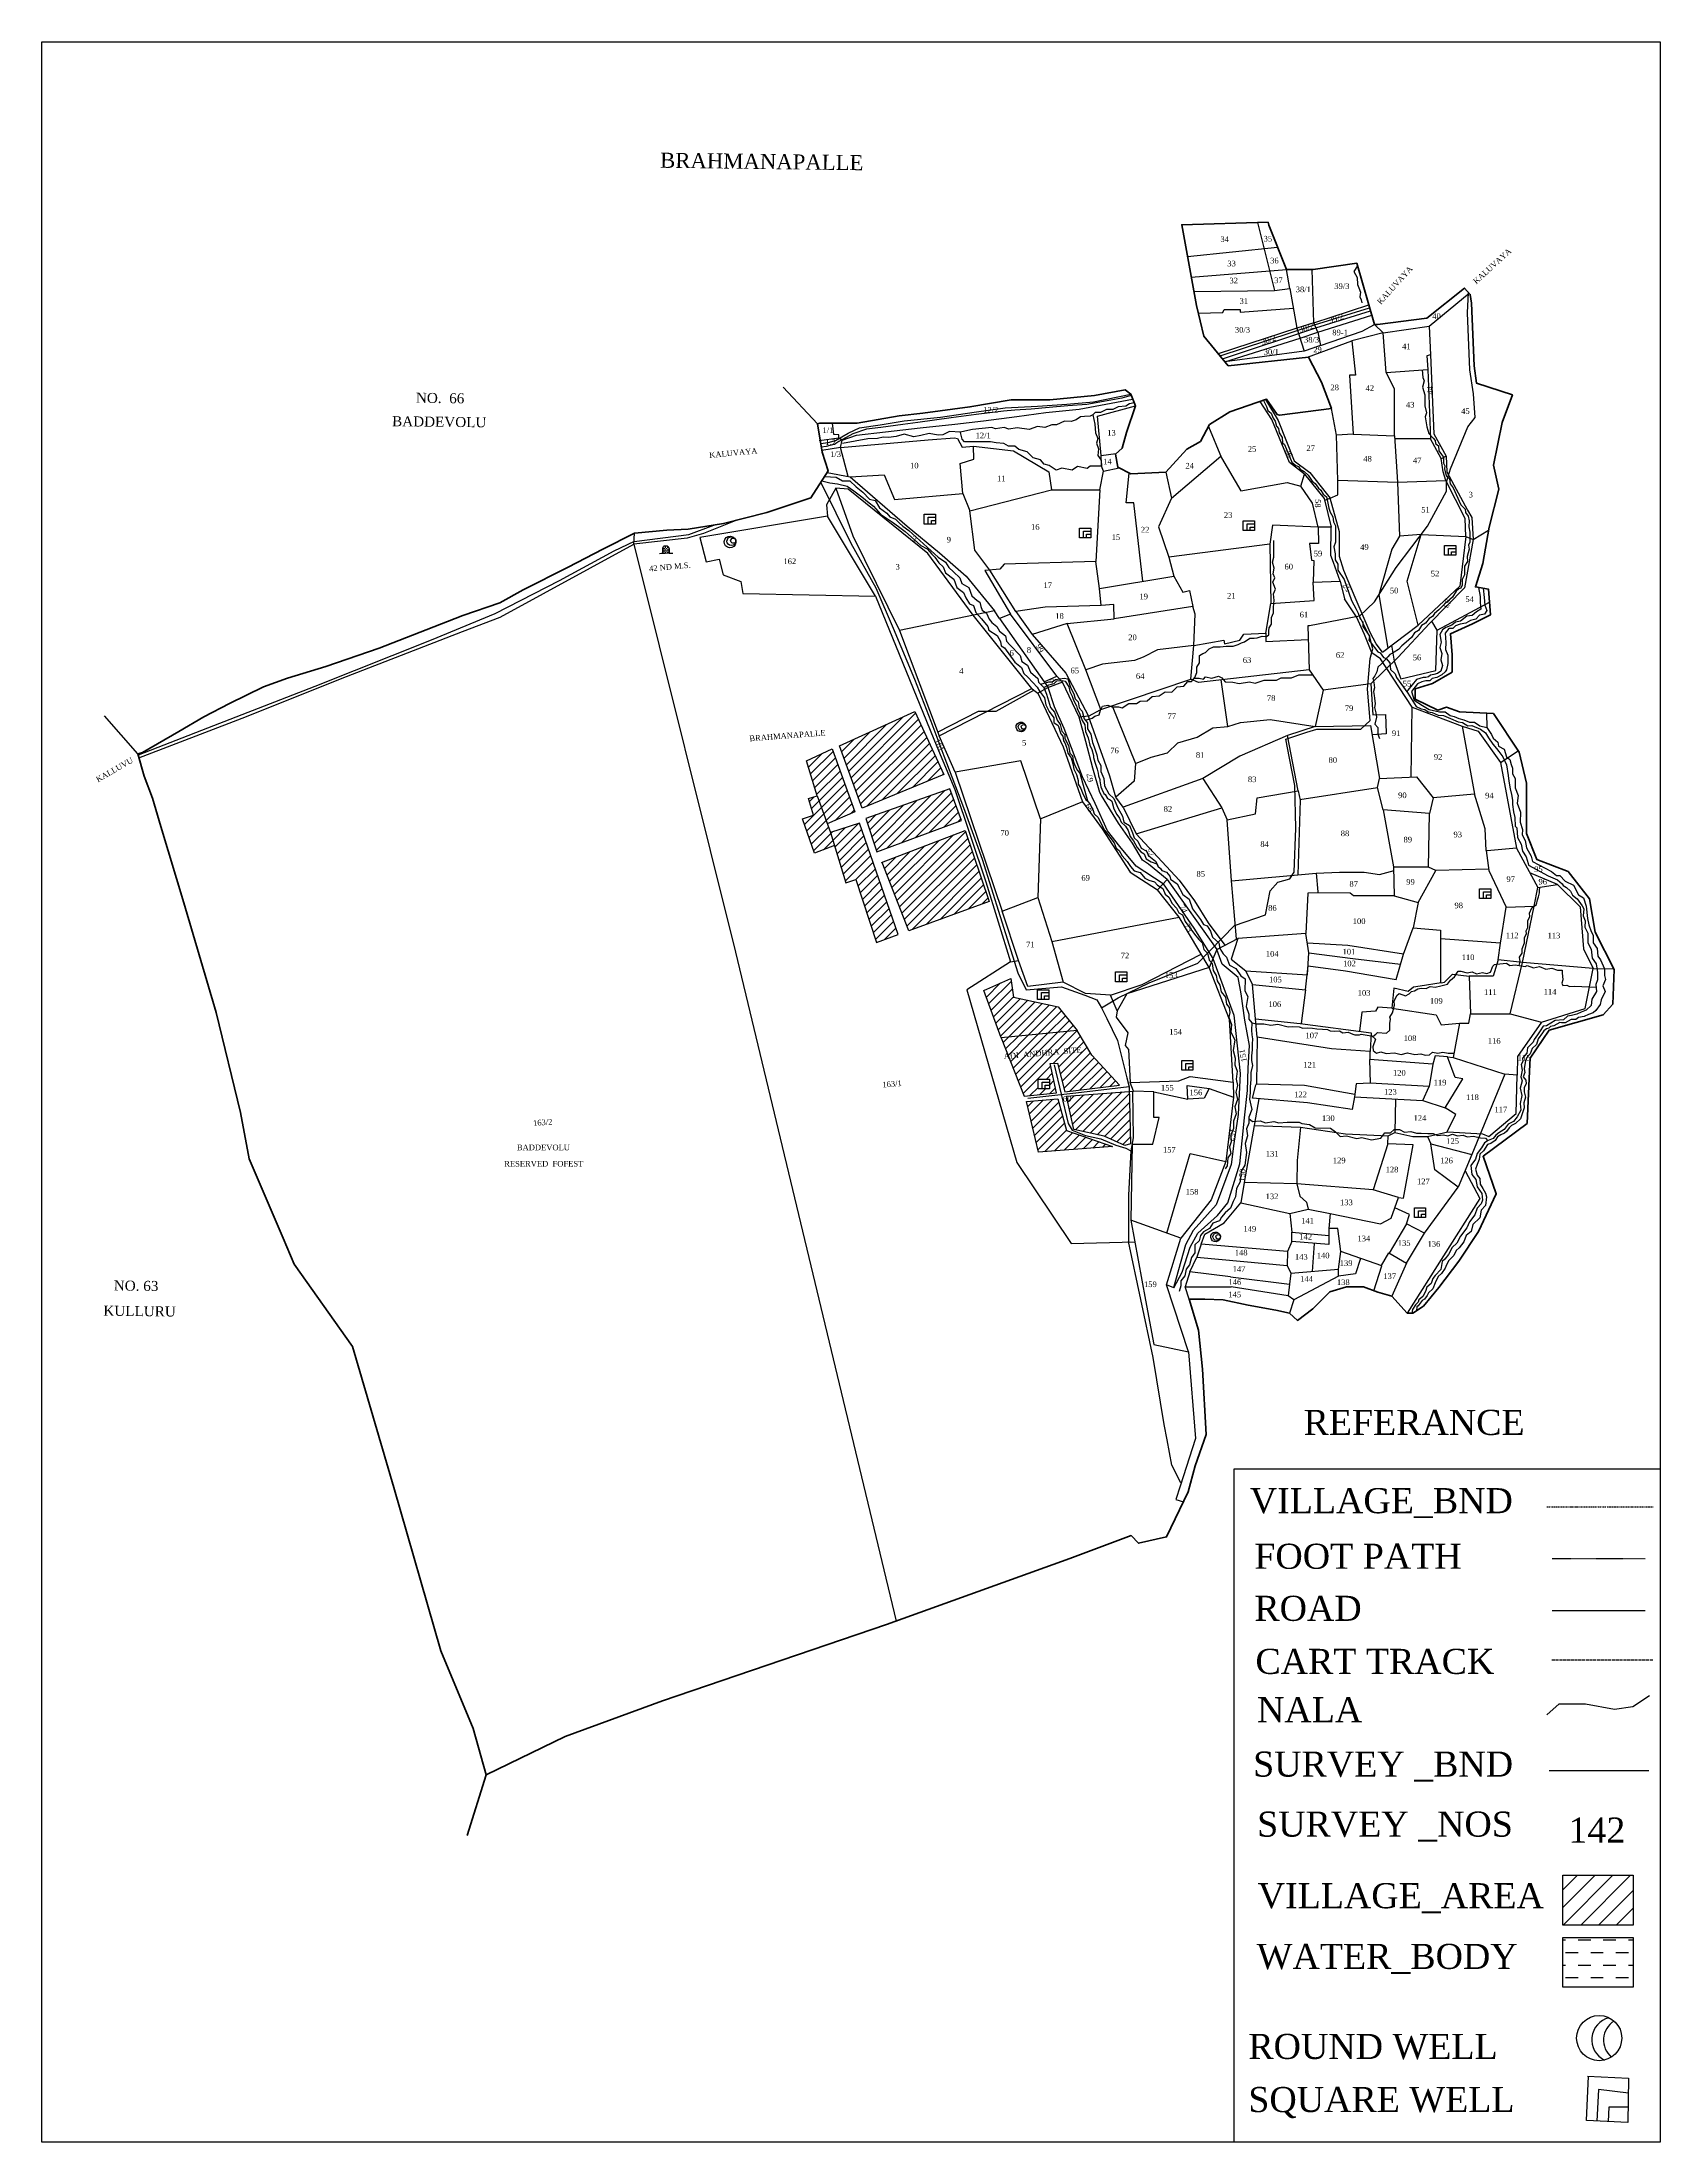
# Model space of a CAD drawing. Header units: millimetres. Extents: x 138 to 783, y -86 to 750.
import ezdxf

# ---------------------------------------------------------------- set-up
doc = ezdxf.new("R2010")
doc.units = ezdxf.units.MM
doc.header["$MEASUREMENT"] = 0
for name, pattern in [('ACAD_ISO02W100', [15, 12, -3]), ('ACAD_ISO07W100', [3, 0, -3]), ('BORDER', [1.75, 0.5, -0.25, 0.5, -0.25, 0, -0.25])]:
    doc.linetypes.add(name, pattern=pattern)
for name, color, linetype in [('CARTTRACK', 30, 'ACAD_ISO02W100'), ('NALA', 4, 'Continuous'), ('ROUND WELL', 5, 'Continuous'), ('SQUAREWELL', 5, 'Continuous'), ('SURVEY_BND', 7, 'Continuous'), ('SURVEY_NO', 7, 'Continuous'), ('TEXT', 7, 'Continuous'), ('VILLAGE_AREA', 1, 'Continuous'), ('WATER_BODY', 4, 'Continuous')]:
    doc.layers.add(name, color=color, linetype=linetype)
for name, color, linetype, lineweight in [('FOOTPATH', 150, 'ACAD_ISO07W100', 30), ('ROAD', 1, 'Continuous', 25), ('VILL_BOUNDARY', 6, 'BORDER', 30)]:
    doc.layers.add(name, color=color, linetype=linetype, lineweight=lineweight)
doc.styles.get("Standard").update_dxf_attribs({"font": 'TIMES.TTF', "height": 2})

msp = doc.modelspace()

# ---------------------------------------------------------------- hatches: boundary and pattern name
at = {"layer": 'VILLAGE_AREA', "linetype": 'ByBlock'}
h = msp.add_hatch(dxfattribs=at)
h.set_pattern_fill('ANSI31', color=256, scale=20, angle=180, style=0)
h.paths.add_polyline_path([(486.24, 483.68), (456.2, 469.91), (465.25, 445.12), (497.73, 458.61)])
h.paths.add_polyline_path([(453.25, 468.78), (443.03, 464.03), (447.33, 450.01), (451.29, 438.93), (462.24, 443.63)])
h.paths.add_polyline_path([(447.33, 450.01), (443.82, 448.96), (445.8, 442.33), (441.47, 440.88), (446.16, 427.21), (454.16, 430.2), (452.54, 435.44)])
h.paths.add_polyline_path([(464.18, 439.18), (452.54, 435.44), (458.76, 415.39), (462.65, 416.76), (470.91, 391.61), (479.52, 394.8)])
h.paths.add_polyline_path([(506.23, 436.27), (473.22, 423.53), (483.76, 396.23), (515.84, 407.98)])
h = msp.add_hatch(dxfattribs=at)
h.set_pattern_fill('ANSI31', color=256, scale=20, angle=180, style=0)
h.paths.add_polyline_path([(500.21, 452.89), (466.62, 441.07), (471.12, 427.75), (504.89, 440.28)])
h = msp.add_hatch(dxfattribs=at)
h.set_pattern_fill('ANSI31', color=256, scale=20, angle=180, style=0)
h.paths.add_polyline_path([(543.35, 366), (525.55, 369.81), (524.55, 377.28), (513.68, 372.5), (520.65, 353.62), (550.97, 356.57)])
h = msp.add_hatch(dxfattribs=at)
h.set_pattern_fill('ANSI31', color=256, scale=20, angle=180, style=0)
h.paths.add_polyline_path([(556.77, 346.64), (550.97, 356.57), (520.65, 353.62), (529.75, 330.35), (542.69, 331.7), (540.18, 343.36), (543.07, 343.51), (546.08, 332.14), (567.88, 334.77)])
h.paths.add_polyline_path([(539.86, 337.17), (539.86, 333.28), (538.19, 333.28), (536.96, 333.28), (535.37, 333.28), (535.37, 337.17)], flags=16)
h.paths.add_polyline_path([(521.22, 344.45), (552.71, 347.14), (552.42, 350.57), (520.93, 347.89)], flags=25)
h = msp.add_hatch(dxfattribs=at)
h.set_pattern_fill('ANSI31', color=256, scale=20, angle=180, style=0)
h.paths.add_polyline_path([(571.67, 332.22), (546.69, 330.42), (549.65, 317.12), (561.72, 314.37), (569.9, 310.72), (572.15, 311.32)])
h.paths.add_polyline_path([(546.71, 316.61), (543.3, 329.34), (530.71, 328.2), (535.5, 308.06), (565, 310.27)])
h.paths.add_polyline_path([(544.66, 327.58), (549.13, 327.58), (549.13, 331.01), (544.66, 331.01)], flags=9)
at = {"layer": 'VILLAGE_AREA'}
h = msp.add_hatch(dxfattribs=at)
h.set_pattern_fill('ANSI31', color=256, scale=40, angle=180, style=0)
h.set_pattern_definition([(225, (-1974.296, -1912.846), (3.535534, -3.535534), [])])
h.paths.add_polyline_path([(744.57, 19.91), (744.57, 0.02), (772.63, 0.02), (772.63, 19.91)])
at = {"layer": 'WATER_BODY', "linetype": 'ByBlock'}
h = msp.add_hatch(dxfattribs=at)
h.set_pattern_fill('DASH', color=256, scale=4, angle=180, style=0)
h.paths.add_polyline_path([(388.24, 548.56), (387.84, 549.41), (387.53, 549.67), (387.13, 549.71), (386.24, 549.66), (386, 549.35), (385.79, 548.71), (385.8, 547.31), (385.45, 546.79), (386.42, 546.82), (386.69, 546.82), (387.33, 546.84), (387.6, 546.84), (388.32, 546.7)])
at = {"layer": 'WATER_BODY'}
h = msp.add_hatch(dxfattribs=at)
h.set_pattern_fill('DASH', color=256, scale=40, angle=180, style=0)
h.set_pattern_definition([(180, (-1974.296, -1896.0674), (-5, -5), [5, -5])])
h.paths.add_polyline_path([(744.57, -4.91), (744.57, -24.8), (772.63, -24.8), (772.63, -4.91)])

# ---------------------------------------------------------------- linework, layer by layer
at = {"linetype": 'ByBlock', "lineweight": 30}
msp.add_lwpolyline([(138.2, 750.48), (783.34, 750.48), (783.34, -86.45), (138.2, -86.45)], close=True, dxfattribs=at)
msp.add_lwpolyline([(613.57, 181.8), (783.34, 181.8), (783.34, -86.45), (613.57, -86.45)], close=True)
at = {"layer": 'CARTTRACK', "linetype": 'ByBlock'}
for points in [[(448.69, 574.89), (460.65, 550.75), (470.62, 532.92), (477.57, 516.91), (486.12, 496.51), (492.57, 479.8), (497.75, 466.02), (505.68, 445.44), (513.03, 424.75), (520.27, 402.01), (527.28, 379.56), (530.65, 372.79), (544.71, 373.99), (554.05, 370.63), (558.72, 368.75), (560.64, 365.6), (562.71, 361.36), (567.05, 352.5), (570.75, 337.66), (571.62, 334.02), (550.38, 331.49), (531.32, 329.4)], [(495.32, 475.41), (511.58, 483.74), (518.7, 483.74), (533.7, 492.15), (533.7, 492.15)], [(541.75, 342.88), (547.29, 319.52), (548.98, 316.77), (554.23, 314.73), (560.41, 313.29), (566.3, 310.86), (570.38, 309.58), (572.33, 308.63), (571.41, 290.93), (571.41, 272.48)], [(573, 332.34), (573.31, 313.69), (572.33, 308.63)]]:
    msp.add_lwpolyline(points, dxfattribs=at)
at = {"layer": 'CARTTRACK', "ltscale": 0.1}
msp.add_lwpolyline([(740.21, 105.68), (780.6, 105.68)], dxfattribs=at)
at = {"layer": 'FOOTPATH', "linetype": 'ByBlock'}
for points in [[(560.64, 365.6), (567.3, 369.53), (579.7, 375.46), (599.07, 383.39), (613.71, 398.39), (626, 402.61), (627.89, 412.2), (630.94, 415.63), (635.77, 416.99), (637.5, 419.66), (638.13, 437.2), (637.73, 454.21), (635.61, 465.03), (634.16, 472.65), (642.56, 475.38), (646.45, 476.64), (664.05, 476.64), (667.83, 480.1), (666.7, 492.53), (667.83, 504.72), (668.79, 508.64), (667.45, 513.62), (663.47, 521.59), (669.49, 527.37), (678.09, 541.02), (690.67, 557.57), (698.16, 571.48), (698.16, 575.08), (699.82, 580.43), (706.7, 597.09), (709.69, 600.84), (709.03, 610.22), (707.5, 619.81), (706.51, 642.59), (706.92, 650.69)], [(592.32, 176.27), (588.73, 183.33), (586.85, 193.35), (585.57, 199.5), (581.31, 226.24), (571.35, 272.46)]]:
    msp.add_lwpolyline(points, dxfattribs=at)
at = {"layer": 'FOOTPATH', "ltscale": 0.01}
msp.add_lwpolyline([(740.31, 146.13), (777.43, 146.13)], dxfattribs=at)
at = {"layer": 'NALA', "linetype": 'ByBlock'}
msp.add_lwpolyline([(662.71, 661.22), (661.32, 658.95), (662.55, 656.68), (662.75, 653.78), (663.21, 652.48), (663.92, 650.72), (663.69, 648.86), (664.2, 647.69), (664.51, 646.49)], dxfattribs=at)
at = {"layer": 'NALA'}
for points in [[(688.45, 619.87), (688.72, 616.76), (689.24, 615.39), (688.63, 612.95), (689.55, 609.86), (689.55, 605.42), (690.18, 602.68), (689.69, 601.11), (690.41, 597.1), (691.19, 594.4), (692.88, 592.62), (693.66, 591.66), (693.88, 590.47), (695.07, 589.49), (695.21, 587.52), (696.26, 586.12), (696.97, 584.97), (696.97, 582.59), (697.57, 581.61), (697.34, 580.37), (697.69, 579.23), (698.26, 577.41), (699.42, 576.42), (699.64, 574.43), (700.91, 572.83), (703.88, 565.99), (705.69, 564.33), (705.84, 563.03), (706.79, 561.44), (707.21, 559.7), (707.16, 557.27), (707.45, 555.09), (707.45, 552.85), (707.55, 551.17), (706.98, 549.89), (707.21, 548.35), (706.88, 546.83), (706.47, 545.41), (706.59, 543.43), (705.4, 541.63), (705.4, 539.93), (705.4, 538.13), (704.5, 536.25), (704.5, 533.99), (703.95, 532.86), (703.09, 532.59), (702.12, 531.58), (700.66, 529.25), (697.55, 526.51), (695.16, 524.16), (693.39, 522.68), (692.6, 521.51), (691.32, 520.72), (689.86, 518.81), (688.24, 517.92), (687.09, 515.98), (685.38, 514.96), (684.26, 513.2), (682.12, 511.26), (680.44, 509.88), (679.13, 508.41), (677.37, 507.35), (675.57, 506.41), (674.77, 505.4), (672.47, 502.82), (670.76, 501.39), (670.46, 499.49), (669.67, 497.82), (668.81, 496.79), (669.23, 495.15), (669.55, 493.05), (669.1, 491.63), (669.3, 490.08), (669.55, 488.94), (669.8, 486.69), (669.5, 485.19), (670.04, 483.06), (670.26, 481.34), (669.68, 478.67), (670.79, 477.29), (670.79, 474.61), (671.46, 472.89)], [(573.67, 606.62), (571.75, 606.23), (570.32, 605.29), (567.31, 605.05), (565.23, 603.98), (562.61, 604), (560.24, 602.87), (558.16, 602.87), (557.17, 601.94), (558.05, 598.18), (558.29, 594.76), (559.21, 592.5), (558.68, 590.62), (559.44, 588.33), (559.12, 585.71), (560.47, 583.88), (560.66, 581.37), (557.89, 581.37), (556.09, 581.37), (554.93, 580.53), (551.12, 581.27), (549.01, 579.87), (544.79, 580.61), (542.61, 579.87), (539.82, 581.74), (537.78, 582.28), (536.35, 583.96), (533.42, 584.76), (530.96, 587.19), (527.66, 588.14), (526.15, 589.44), (523.53, 589.44), (521.71, 590.44), (518.7, 590.76), (516.45, 591.16), (510.38, 591.16), (506.08, 591.16), (505.11, 592.19), (504.38, 594.89)], [(625.2, 607.66), (626.38, 605.22), (627.03, 603.56), (628.29, 602.57), (629.11, 600.51), (629.93, 599.42), (630.43, 597.4), (631.25, 596.44), (631.5, 594.65), (632.69, 592.91), (632.86, 590.78), (633.61, 590.13), (636.56, 582.99), (638.1, 581.67), (639.14, 581.34), (639.86, 580.2), (641.42, 579.24), (643.04, 577.84), (643.86, 576.6), (644.64, 575.47), (645.86, 574.46), (647.23, 572.63), (648.14, 571.88), (649.03, 570.31), (650.3, 569.22), (650.83, 566.75), (651.33, 564.7), (651.81, 563.11), (652.87, 561.29), (653.15, 559.2), (653.93, 557.59), (653.93, 553.57), (653.93, 551.08), (653.23, 549.28), (653.85, 546.48), (653.85, 544.15), (654.93, 542.42), (654.93, 540.05), (657.38, 536.24), (660.39, 527.9), (662.15, 524.5), (663.01, 522.91), (663.8, 520.65), (664.88, 519.37), (664.88, 517.49), (666.64, 514.9), (667.45, 513.62), (667.27, 512.11), (668.71, 510.25), (669.52, 509.18), (670.86, 507.48), (671.78, 506.99), (673.02, 505.22), (674.15, 504.73), (675.57, 503.1), (675.84, 500.4), (677.76, 498.65), (678.32, 497.19), (682.76, 490.95), (686.06, 485.59), (688.07, 484.69), (689.61, 484.51), (690.88, 483.46), (692.43, 483.21), (694.91, 482.19), (696.95, 482.08), (699.8, 480.92), (702.92, 479.56), (704.63, 479.26), (706.7, 477.93), (708.28, 478.04), (711.73, 476.58), (713.8, 475.14), (714.91, 473.13), (716.73, 470.67), (718.16, 468.86), (719.02, 467.69), (720.67, 465.54), (722.08, 462.39), (722.77, 458.17), (723.05, 455.91), (723.55, 452.84), (724.1, 450.52), (724.46, 448.26), (724.57, 446.61), (724.9, 443.73), (725.42, 441.44), (725.61, 437.92), (726.3, 437.25), (726.57, 433.45), (728, 430.85), (728.5, 427.95), (729.97, 425.71), (730.8, 423.1), (730.9, 422.48), (738.75, 418.2), (742.41, 416.6), (744.34, 415.01), (744.74, 414.32), (746.08, 413.55), (747.71, 412.09), (748.5, 410.43), (750.26, 409.05), (752.31, 406.27), (752.97, 405.03), (752.69, 402.19), (753.53, 400.23), (753.37, 397.66), (754.5, 395.35), (754.5, 391.41), (755.84, 389), (756.27, 385.29), (757.92, 383.07), (758.47, 379.64), (758.47, 376.78), (757.76, 374.81), (758, 372.11), (756.12, 368.95), (755.86, 366.53), (753.93, 364.65), (751.95, 363.83), (750.16, 363.04), (747.98, 362.52), (746.43, 362.2), (744.84, 360.82), (741.55, 360.54), (739.85, 359.4), (738.08, 358.42), (736.78, 358.23), (735.58, 356.45), (734.52, 354.8), (733.21, 352.92), (732.77, 351.86), (731.44, 350.58), (730.5, 349.64), (730.21, 347.53), (728.44, 345.5), (728.59, 344.21), (728.01, 342.94), (728.31, 340.66), (727.85, 338), (728.43, 336.5), (727.64, 333.52), (728.29, 330.62), (727.61, 327.43), (727.87, 324.71), (726.4, 322.18), (724.92, 320.27), (722.75, 319.16), (721.16, 317.08), (719.02, 315.75), (717.87, 314.78), (716.81, 313.48), (714.79, 312.69), (713.34, 311.78), (712.14, 309.81), (710.4, 307.51), (709.81, 305.25), (707.86, 302.67), (708.27, 299.08), (709.93, 297.13), (710.47, 294.18), (712.35, 291.54), (712.57, 288.95), (711.98, 287.46), (710.38, 285.78), (709.48, 283.12), (707.32, 280.22), (706.3, 277.86), (703.81, 274.54), (702.32, 271.82), (700.41, 270.04), (699.06, 267.25), (697.52, 265.39), (696.43, 264.46), (695.96, 261.34), (693.69, 258.95), (692.72, 257.72), (692.08, 255.71), (690.36, 254.25), (689.81, 252.57), (688.72, 250.49), (687.23, 249.23), (686.95, 248.2), (685.88, 247.13), (684.7, 245.4), (684.33, 243.86)], [(557.17, 601.94), (556.09, 601.32), (553.84, 601.22), (552.27, 601.1), (550.57, 599.84), (548.5, 599.23), (545.9, 599.43), (542.72, 597.92), (540.88, 597.92), (538.05, 596.8), (535.16, 597.29), (531.74, 596.09), (527.06, 596.76), (523.7, 596.23), (521.8, 596.8), (518.43, 596.27), (516.88, 596.83), (509.25, 595.99), (506.21, 595.43), (504.37, 594.93), (500.1, 595.19), (497.32, 593.95), (495.52, 593.82), (491.99, 594.42), (488.58, 593.65), (485.86, 593.16), (481.91, 594.18), (478.77, 593.25), (475.75, 592.79), (473.54, 593.05), (471.39, 592.4), (467.53, 592.37), (457.33, 590.45)], [(449.1, 575.53), (452.27, 574.76), (455.33, 574.44), (459.27, 573.49), (461.86, 571.59), (465.13, 569.16), (468.02, 566.87), (469.78, 565.48), (472.56, 562.31), (477.35, 559.14), (479.7, 557.41), (482.33, 555.43), (488.59, 549.85), (491.13, 548.51), (492.99, 546.37), (494.16, 545.22), (495.73, 542.96), (497.58, 541.25), (498.43, 538.97), (501.77, 536.45), (502.96, 533.06), (505.66, 531.06), (506.6, 528.95), (507.99, 526.59), (509.61, 525.9), (510.53, 523.14), (512.77, 520.53), (515.38, 517.59), (515.73, 516.09), (519.04, 513.89), (520.34, 511.58), (520.61, 509.89), (521.91, 509.02), (526.1, 503.29), (528.69, 501.19), (529.73, 498.78), (531.22, 497.28), (533.27, 495.26), (534.94, 493.42), (535.93, 491.74), (537.97, 489.09), (538.47, 486.26), (539.73, 483.67), (541.7, 481.18), (541.7, 479.23), (543.34, 478.05), (544.46, 474.7), (545.27, 473.86), (545.45, 471.93), (545.97, 471.11), (546.67, 469.5), (547.18, 466.99), (548.53, 465.16), (549.2, 462.74), (549.6, 460.69), (550.73, 458.57), (551.34, 456.15), (551.34, 454.66), (552.45, 452.97), (553.09, 451.24), (554.44, 448.47), (555.09, 448.08)], [(450.27, 577.36), (454.88, 577.06), (457.41, 575.63), (460.25, 575.63), (462.8, 573.21), (465.52, 571.07), (468.16, 568.33), (470.37, 567.71), (472.18, 564.81), (474.99, 562.71), (476.25, 561.3), (478.46, 560.37), (480.05, 558.67), (481.41, 557.56), (483.76, 555.74), (495.49, 545.22), (498.5, 543.11), (499.71, 541.02), (501.68, 539.26), (504.13, 536.95), (504.92, 534.7), (507.71, 533.04), (508.95, 529.71), (511.05, 527.87), (512.14, 527.23), (512.54, 525.57), (513, 524.06), (514.74, 522.84), (515.91, 520.49), (516.9, 519.17), (518.96, 517.59), (519.93, 515.62), (522.33, 513.86), (522.79, 511.65), (524.1, 510.24), (528.24, 505.91), (528.91, 503.6), (531.18, 502.12), (532.39, 499.31), (535.32, 496.78), (535.57, 495.38), (537.65, 493.18), (538.78, 490.61), (539.49, 487.9), (540.34, 485.31), (541.96, 483.35), (542.91, 480.19), (544.14, 478.45), (544.83, 475.78), (546.09, 474.52), (546.09, 472.86), (547.52, 470.07), (548, 467.05), (549.09, 465.93), (549.33, 463.94), (549.98, 462.1), (551.07, 460.16), (552.02, 459.04), (555.09, 448.08), (556.1, 446.58), (557.22, 444.58), (557.71, 442.9), (559.38, 441.36), (560.46, 438.89), (561.79, 436.41), (565.69, 431.29), (566.44, 429.21), (567.75, 428.29), (568.91, 426.19), (570.93, 423.9), (572.15, 421.83), (573.69, 420.2), (576.1, 419.49), (577.89, 417.18), (579.56, 416.48), (581.73, 415.78), (582.91, 414.49), (585.13, 413.13), (586.04, 410.84), (587.54, 409.67), (588.84, 407.15), (590.5, 405.33), (591.52, 403.43), (592.98, 402.66), (593.94, 399.92), (597.67, 394.93), (599.43, 392.85), (600.74, 391.42), (601.49, 388.81), (602.87, 387.3), (603.57, 384.55), (604.81, 383.23), (605.2, 380.4), (606.42, 378.5), (606.8, 376.31), (607.89, 374.62), (608.31, 371.94), (610.05, 369.77), (610.51, 366.99), (611.59, 365.7), (611.77, 363.68), (611.42, 361.85), (612.46, 358.9), (612.21, 355.86), (613.76, 352.83), (613.16, 348.57), (614, 345.55), (613.83, 342.81), (614.69, 340.28), (614.28, 337.09), (614.81, 334.56), (614.27, 332.01), (614.89, 328.99), (613.83, 326.1), (614.33, 323.28), (613.22, 320.36), (613.24, 317.43), (612.18, 314.8), (612.33, 312.21), (611.65, 310.22), (612.24, 307.51), (611.07, 305.75), (610.75, 302.6), (610, 301.35)], [(554.27, 480.14), (556.94, 480.96), (558.03, 481.82), (559.69, 482.32), (560.26, 484.17), (561.02, 485.73), (563.14, 486.15), (564.81, 485.51), (567.47, 485.51), (568.92, 485.14), (571.52, 486.79), (574.61, 486.86), (576.06, 487.83), (578.84, 487.96), (580.86, 489.66), (583.59, 489.96), (586.07, 491.43), (588.66, 491.34), (590.75, 493.45), (593.43, 493.81), (595.08, 495.61), (596.51, 495.61), (597.87, 497.17), (598.61, 499.21), (598.61, 501.37), (599.71, 503.07), (599.71, 505.93), (601.1, 506.78), (602.05, 507.15), (603.56, 508.66), (605.24, 509.45), (608, 509.45), (610.35, 509.63), (613.1, 509.63), (615.2, 510.4), (616.48, 510.98), (617.7, 511.45), (619.83, 512.89), (621.55, 512.89), (622.73, 513.08), (624.66, 513.62), (626.45, 513.54), (627.37, 514.16), (627.39, 515.8), (627.44, 516.94), (628.42, 518.47), (628.43, 521.06), (629.16, 523.02), (629.16, 525.23), (629.47, 527.91), (629.22, 530.61), (629.99, 532.45), (629.01, 535.23), (629.77, 536.9), (629.12, 538.56), (629.47, 540.79), (628.87, 543.17), (629.36, 545.1), (629.36, 547.76), (629.36, 549.76), (629.36, 551.76)], [(710.96, 533.12), (711.57, 529.43), (711.57, 527.1), (711.89, 524.42), (710.12, 523.38), (708.41, 521.94), (706.33, 521.61), (703.72, 519.69), (701.85, 519.26), (700.31, 518.05), (697.88, 517.13), (696.64, 516.27), (695.55, 514.3), (696.13, 511.25), (695.58, 509.12), (696.37, 506.73), (695.91, 504.21), (696.57, 501.98), (695.95, 499.72), (694.66, 498.76), (693.14, 498.36), (691.88, 498.14), (691.04, 497.52), (689.99, 497.22), (688.85, 497.16), (687.51, 496.82), (686.29, 496.44), (682.79, 492.19), (682.44, 491.4)], [(712.78, 532.79), (713.23, 529.15), (713.53, 526), (714.25, 523.86), (713.29, 522.41), (711.39, 522.01), (709.84, 520.51), (707.71, 519.96), (705.92, 518.91), (703.62, 518.49), (701.81, 517.77), (700.71, 516.7), (699.13, 516.67), (697.63, 514.93), (697.93, 511.11), (697.86, 508.38), (698.69, 506.07), (698.69, 502.82), (698.19, 500.24), (697.66, 499.43), (696.37, 498.29), (694.3, 497.2), (692.48, 496.83), (691.6, 495.84), (689.92, 495.82), (688.32, 495.47), (686.66, 494.7), (684.27, 491.68), (685.32, 488.16), (688.68, 486.03), (691.3, 484.52), (695.35, 483.55), (697.63, 483.55), (699.63, 482.07), (701.2, 481.65), (703.18, 480.82), (705.05, 480.38), (707.36, 479.47), (709.43, 479.47), (711.46, 477.94), (714.29, 477.33), (716.08, 474.43), (716.85, 473.05), (718.62, 471.42), (718.94, 469.88), (721.22, 468.6), (722.18, 465.58), (723.39, 464.55), (723.93, 462.48), (724.52, 461.05), (724.52, 458.79), (725.6, 456.95), (725.6, 453.21), (726.83, 450.21), (726.37, 447.17), (727.69, 443.53), (727.6, 439.52), (728.45, 436.69), (728.38, 434.55), (729.6, 432.28), (730.16, 429.38), (731.97, 426), (732.51, 423.85), (740.07, 419.88), (742.1, 418.36), (743.4, 418.36), (745.47, 416.04), (748.8, 414.4), (750.83, 410.64), (752.84, 409.38), (753.84, 406.08), (754.38, 401.16), (754.97, 398.59), (755.87, 395.97), (756.71, 394.46), (756.71, 391.47), (758.25, 389.17), (758.54, 386.21), (759.62, 384.75), (761.23, 381.15), (761.23, 378.38), (761.57, 376.8), (760.6, 374.3), (761.48, 372.12), (759.89, 368.77), (759.5, 366.94), (757.76, 364.52), (756.66, 363.51), (754.82, 362.88), (753.06, 362.05), (750.86, 361.7), (749.76, 360.97), (747.93, 360.97), (745.56, 359.55), (744.04, 359.55), (743.35, 359.77), (741.03, 358.45), (739.71, 358.13), (739.07, 357.5), (738.05, 357.13), (737.07, 356.37), (736.52, 355.57), (734.79, 353.27), (734.04, 350.96), (732.3, 349.34), (731.57, 347.18), (730.25, 345.74), (729.68, 344.49), (729.45, 342.97), (729.22, 341.26), (729.43, 339.77), (728.72, 338.02), (729.8, 336.71), (729.94, 335.26), (729.16, 333.85), (729.16, 332.13), (729.72, 329.97), (728.99, 327.67), (729.23, 325.73), (728.57, 323.69), (727.65, 321.37), (725.73, 319.5), (724.12, 318.72), (723.21, 317.71), (722.1, 316.3), (721.37, 315.55), (719.85, 314.96), (718.59, 314.15), (717.67, 312.71), (715.85, 311.52), (714.56, 311.12), (712.93, 308.63), (711.43, 307.22), (711.21, 305.05), (710.39, 303.08), (709.7, 301.32), (710.45, 298.84), (711.49, 297.59), (711.69, 295.25), (712.7, 293.5), (713.81, 291.7), (714.2, 290.19), (713.7, 286.79), (711.96, 284.89), (711.43, 281.84), (708.73, 279.19), (708.02, 276.41), (706.02, 274.83), (705.15, 272.32), (703.31, 269.97), (702, 268.81), (701.19, 266.84), (699.12, 264.83), (698.16, 263.15), (697.69, 261.8), (696.2, 259.66), (694.89, 258.42), (693.64, 256.02), (692.81, 253.63), (691.01, 252.01), (690.53, 250.87), (689.37, 249.45), (688.47, 248.87), (686.95, 246.81), (686.42, 246.4), (686.26, 244.82)], [(536.39, 494.51), (539.61, 495.52), (541.02, 495.52), (542.33, 496.36), (545.75, 496.95), (547.17, 496.65), (548.41, 493.02), (549.65, 490.72), (550.16, 488.68), (551.34, 487.54), (551.74, 485.06), (553, 483.84), (553.76, 480.79), (555.1, 479.08), (555.1, 476.72), (556.39, 474.6), (557.06, 471.36), (557.76, 469.51), (558.73, 466.35), (559.15, 464.25), (560.41, 462.12), (560.33, 459.7), (561.63, 457.02), (561.86, 454.06), (563.53, 450.91), (565.52, 448.96), (567.19, 445.32), (568.96, 441.97), (569.57, 439.49), (571.76, 438.18), (573.06, 435.32), (573.65, 433.34), (575.19, 432.03), (576.52, 429.19), (578.51, 428.12), (579.48, 426.18), (582.12, 424.07), (583.06, 422.22)], [(537.65, 493.18), (539.62, 494.32), (541.76, 494.8), (542.83, 495.87), (544.96, 495.98), (546.19, 495.79), (547.56, 493.51), (548, 491.64), (548.94, 489.82), (549.45, 488.17), (550.72, 485.86), (550.9, 484.8), (552.06, 482.56), (552.96, 480.1), (554, 478.36), (554.32, 475.69), (555.33, 473.13), (555.97, 470.23), (556.73, 468.48), (557.39, 466.09), (557.39, 465.36), (557.97, 463.47), (558.51, 461.93), (558.9, 460.67), (559.26, 459.12), (559.45, 458.03), (560, 456.55), (559.96, 455.97), (560.38, 453.7), (560.8, 452.76), (561.51, 451.04), (562.08, 450.52), (563.03, 448.94), (564.12, 448.49), (564.82, 447.98), (565.61, 444.87), (566.72, 442.59), (567.83, 441.21), (568.54, 439.6), (570.19, 438.01), (571.32, 436.17), (572.11, 433.82), (573.39, 432.16), (574.89, 429.45), (576.34, 427.75), (577.62, 426.98), (578.51, 424.95), (580.48, 423.69), (582.71, 422.91), (583.15, 422.07), (584.18, 421.06), (584.72, 420.27), (586.51, 419.61), (587.9, 418.02), (588.22, 416.78), (590.88, 414.99), (593.06, 410.74), (595.54, 408.85), (596.9, 405.07), (600.18, 400.74), (601.37, 398.8), (602.84, 398.18), (604.04, 396.15), (604.92, 393.74), (607.38, 391.45), (607.88, 389.23), (609.2, 387.11), (610.52, 385.78), (611.63, 382.52), (614.25, 381.2), (616.25, 378.27), (617.93, 377.08), (617.76, 372.36), (619.04, 370.02), (618.31, 366.05), (619.38, 363.07), (619.38, 361.01), (620.6, 359.59), (620.51, 356.61), (620.6, 354.81), (620.9, 353.23), (620.69, 351.07), (620.69, 348.82), (620.51, 346.44), (620.51, 344.59), (620.9, 342.62), (620.23, 339.75), (620.23, 337.01), (619.93, 334.1), (619.93, 331.72), (619.7, 329.21), (620.25, 326.8), (620.55, 325.07), (619.41, 322.05), (619.36, 319.56), (618.48, 317.29), (618.89, 314.5), (617.97, 311.48), (618.45, 307.96), (617.79, 302.79), (616.32, 300.43), (615.91, 296.25), (614.48, 293.6), (614.12, 290.23), (613.09, 288.31), (612.1, 285.78), (610, 283.83), (608.5, 282.14), (607.69, 280.63), (605.08, 279.68), (603.76, 277.62), (601.3, 276.26), (600.13, 274.86), (599.61, 272.74), (597.89, 271.08), (597.89, 267.89), (596.49, 266.05), (595.79, 263.12), (594.44, 261.36), (593.88, 258.75), (592.27, 256.77), (592.27, 254.72), (591.57, 252.55)], [(597.62, 496.89), (599.53, 496.96), (601.32, 496.51), (602.13, 497.42), (604.7, 496.91), (607.26, 497.71), (608.64, 497.14), (609.92, 495.51), (613.03, 495.35), (615.59, 494.82), (619.63, 495.5), (621.97, 494.95), (625.46, 496.12), (630.39, 496.12), (632.23, 497.07), (636.45, 497.07), (639.26, 498.24), (642.37, 498.24), (645, 498.24)], [(727.19, 382.42), (727.61, 383.97), (727.28, 385.77), (728.38, 387.36), (728.38, 389.11), (729.26, 391.49), (729.26, 393.65), (730.15, 395), (730.03, 396.23), (730.69, 397.64), (730.62, 400.21), (731.44, 402.02), (731.3, 403.32), (732.22, 405.37), (734.03, 406.68), (734.49, 408.55), (734.84, 409.73), (735.34, 411.43), (735.34, 412.22), (735.43, 413.6)], [(668.77, 354.07), (670.01, 355.03), (670.7, 355.69), (674.24, 355.46), (675.65, 356.63), (675.65, 358.06), (675.67, 359.34), (675.93, 360.98), (675.59, 361.85), (676.61, 363.57), (677.42, 366.56), (677.31, 368.21), (678.36, 370.42), (679.3, 371.21), (681.87, 370.33), (683.38, 371.08), (684.19, 372.06), (685.45, 372.36), (686.82, 373.19), (688.16, 373.42), (690.16, 373.2), (691.66, 374.02), (693.74, 373.73), (695.89, 374.26), (698.57, 374.97), (699.77, 376.58), (701.33, 377.91), (702.81, 380.22), (703.97, 380.22), (706.49, 379.53), (708.38, 379.95), (710.13, 379.11), (712.55, 379.69), (714.25, 379.28), (715.79, 379.75), (716.67, 382.11), (717.33, 382.82), (719.41, 383.05), (722.12, 383.33), (723.47, 382.44), (725.54, 382.66), (729.56, 382.08), (730.42, 382.42), (732.92, 381.44), (735.24, 381.98), (737.77, 381.02), (740.18, 381.32), (742.4, 380.52), (744.38, 380.51), (744.38, 379.47), (744.62, 376.72), (744.21, 375.38), (744.62, 374.4), (746.15, 374.6), (747.2, 374.02), (749.3, 374.25), (757.86, 373.78)], [(620.6, 359.59), (622.38, 359.12), (625.43, 359.12), (628.1, 358.66), (630.94, 359.04), (635.04, 357.98), (636.97, 358.15), (639.42, 357.96), (640.98, 357.4), (642.78, 357.58), (644.72, 357.46), (646.54, 357.17), (648.77, 357.06), (650.69, 356.92), (651.79, 356.37), (653.65, 356.3), (655.58, 356.39), (656.93, 355.61), (659.01, 355.84), (660.92, 355.12), (661.67, 354.8), (663.55, 354.8), (664.23, 355.05), (667.34, 354.53), (668.42, 354.4), (669.93, 353.02), (668.83, 350.08), (669.01, 348.54), (670.24, 347.51), (672.06, 348), (674.13, 347.39), (677.43, 347.64), (680.18, 347.01), (682.7, 347.64), (685.59, 346.95), (688.01, 347.25), (689.71, 346.73), (691.44, 346.81), (692.66, 347.88), (694.72, 347.49), (696.69, 347.88), (698.9, 347.43), (700.4, 347.47), (701.13, 347.49)], [(619.4, 321.39), (620.88, 320.32), (623.87, 320.55), (625.99, 319.67), (629.37, 320.21), (631.36, 319.71), (634.72, 319.96), (639.49, 319.96), (640.52, 319.51), (643.54, 319), (645.83, 317.79), (651.97, 317.54), (653.96, 316.15), (655.77, 314.23), (658.28, 314.5), (662.42, 313.52), (664.5, 313.84), (668.27, 312.9), (672.08, 313.61), (673.66, 315.8), (675.86, 315.8), (677.29, 317.13), (679.42, 317.13), (681.41, 315.99), (684.01, 316.22), (686.28, 315.6), (688.16, 315.63), (690.78, 315.52), (692.95, 315.42), (694.65, 314.63), (696.97, 315.01), (698.7, 314.48), (700.6, 315.23), (702.64, 314.61), (704.88, 314.8), (706.46, 314.2), (709.02, 314.47), (711.72, 313.75), (713.75, 313.56), (714.65, 312.6)], [(738.15, 83.78), (743.13, 88.2), (753.64, 88.2), (753.64, 88.2), (765.25, 85.99), (765.25, 85.99), (772.45, 87.09), (779.08, 91.51)]]:
    msp.add_lwpolyline(points, dxfattribs=at)
at = {"layer": 'ROAD', "linetype": 'ByBlock'}
for points in [[(645.58, 637.74), (667.56, 644.53)], [(607.91, 625.34), (645.58, 637.74)], [(608.84, 624.21), (646.16, 636.52)], [(646.16, 636.52), (667.92, 643.29)], [(448.67, 590.47), (451.61, 590.81), (454.58, 591.68), (459.63, 594.62), (459.95, 594.69), (464.16, 596.67), (472.43, 597.96), (481.93, 599.44), (496.48, 600.97), (509.84, 603.01), (522.24, 604.72), (535.19, 605.35), (546.81, 606.16), (557.51, 607.06), (572.3, 610.14)], [(572.51, 609.6), (568.75, 608.5), (562.88, 607.48), (554.74, 606.06), (547.24, 605.42), (539.78, 604.8), (532.54, 604.17), (526.06, 603.72), (521.55, 603.35), (510.61, 602.02), (500.67, 600.65), (487.37, 598.78), (481.38, 598.02), (472.71, 596.84), (466.93, 596.14), (461.56, 594.28), (455.97, 591.32), (454.37, 590.15), (450.89, 589.33), (448.91, 589.01)], [(415.3, 559.94), (401.91, 554.66), (395.5, 552.79), (374.18, 550.37), (374.49, 554.79)], [(374.25, 551.36), (396.14, 554.2), (406.1, 557.96)], [(374.25, 551.36), (366.24, 547.49), (344.43, 535.74), (318.81, 522.61), (293.42, 512.09), (246.98, 493.66), (204.16, 477.05), (176.5, 466.29)], [(176.82, 465.18), (218.03, 480.99), (259.58, 497.56), (305.84, 515.6), (320.9, 521.21), (374.18, 550.37)]]:
    msp.add_lwpolyline(points, dxfattribs=at)
at = {"layer": 'ROAD', "ltscale": 0.01}
msp.add_lwpolyline([(740.31, 125.38), (777.43, 125.38)], dxfattribs=at)
at = {"layer": 'ROUND WELL'}
msp.add_circle((759.09, -45.04), 9, dxfattribs=at)
for centre, start, end in [((765.13, -45.67), 103.75534, 244.32659), ((769.82, -45.85), 122.37722, 228.98063)]:
    msp.add_arc(centre, 9, start, end, dxfattribs=at)
at = {"layer": 'ROUND WELL', "linetype": 'ByBlock'}
for centre, major_axis, ratio in [((412.53, 551.19), (-2.33, 0.17), 1), ((413.08, 551.55), (-1.77, 0.03), 1), ((413.8, 551.71), (0.22, -1.01), 1), ((528.53, 477.52), (-1.86, 0.51), 1), ((528.97, 477.58), (-0.15, -1.49), 1), ((529.56, 477.52), (-0.902, 0.051), 0.999297), ((606.13, 274.28), (-1.86, 0.51), 1), ((606.56, 274.34), (-0.15, -1.49), 1), ((607.16, 274.28), (-0.902, 0.051), 0.999297)]:
    msp.add_ellipse(centre, major_axis=major_axis, ratio=ratio, dxfattribs=at)
at = {"layer": 'SQUAREWELL', "linetype": 'ByBlock'}
for points in [[(490, 562.24), (494.49, 562.24), (494.49, 558.35), (490, 558.35)], [(491.59, 561.07), (494.49, 561.07), (494.49, 558.35), (491.59, 558.35)], [(492.82, 559.78), (494.49, 559.78), (494.49, 558.35), (492.82, 558.35)], [(551.88, 556.74), (556.37, 556.74), (556.37, 552.85), (551.88, 552.85)], [(553.47, 555.56), (556.37, 555.56), (556.37, 552.85), (553.47, 552.85)], [(554.7, 554.27), (556.37, 554.27), (556.37, 552.85), (554.7, 552.85)], [(617.11, 559.63), (621.6, 559.63), (621.6, 555.74), (617.11, 555.74)], [(618.7, 558.45), (621.6, 558.45), (621.6, 555.74), (618.7, 555.74)], [(619.93, 557.16), (621.6, 557.16), (621.6, 555.74), (619.93, 555.74)], [(697.37, 549.8), (701.86, 549.8), (701.86, 545.91), (697.37, 545.91)], [(698.96, 548.63), (701.86, 548.63), (701.86, 545.91), (698.96, 545.91)], [(700.19, 547.33), (701.86, 547.33), (701.86, 545.91), (700.19, 545.91)], [(711.36, 413.01), (715.85, 413.01), (715.85, 409.12), (711.36, 409.12)], [(712.95, 411.84), (715.85, 411.84), (715.85, 409.12), (712.95, 409.12)], [(714.18, 410.55), (715.85, 410.55), (715.85, 409.12), (714.18, 409.12)], [(566.18, 379.87), (570.68, 379.87), (570.68, 375.98), (566.18, 375.98)], [(567.78, 378.69), (570.68, 378.69), (570.68, 375.98), (567.78, 375.98)], [(569, 377.4), (570.68, 377.4), (570.68, 375.98), (569, 375.98)], [(535.14, 372.78), (539.63, 372.78), (539.63, 368.9), (535.14, 368.9)], [(536.73, 371.61), (539.63, 371.61), (539.63, 368.9), (536.73, 368.9)], [(537.96, 370.32), (539.63, 370.32), (539.63, 368.9), (537.96, 368.9)], [(592.63, 344.56), (597.12, 344.56), (597.12, 340.67), (592.63, 340.67)], [(594.22, 343.38), (597.12, 343.38), (597.12, 340.67), (594.22, 340.67)], [(535.37, 337.17), (539.86, 337.17), (539.86, 333.28), (535.37, 333.28)], [(536.96, 336), (539.86, 336), (539.86, 333.28), (536.96, 333.28)], [(595.45, 342.09), (597.12, 342.09), (597.12, 340.67), (595.45, 340.67)], [(538.19, 334.71), (539.86, 334.71), (539.86, 333.28), (538.19, 333.28)], [(685.39, 285.85), (689.88, 285.85), (689.88, 281.96), (685.39, 281.96)], [(686.99, 284.67), (689.88, 284.67), (689.88, 281.96), (686.99, 281.96)], [(688.21, 283.38), (689.88, 283.38), (689.88, 281.96), (688.21, 281.96)]]:
    msp.add_lwpolyline(points, close=True, dxfattribs=at)
at = {"layer": 'SQUAREWELL'}
for points in [[(754.42, -60.2), (770.83, -60.94), (770.51, -78.72), (754.01, -77.91), (754.8, -60.22)], [(770.72, -66.99), (758.75, -65.51), (758.12, -78.11)], [(770.62, -72.61), (762.91, -72.52), (762.62, -78.33)]]:
    msp.add_lwpolyline(points, dxfattribs=at)
at = {"layer": 'SURVEY_BND', "linetype": 'ByBlock'}
for points in [[(622.85, 678.48), (629.61, 651.5)], [(594.95, 665.01), (630.87, 668.66)], [(596.46, 656.79), (634.45, 659.81)], [(597.51, 651.03), (629.61, 651.5), (635.75, 652.3), (634.45, 659.81)], [(646.94, 634.8), (645.32, 638.57), (644.59, 659.81)], [(635.75, 652.3), (638.53, 636.46), (607.18, 626.22)], [(645.32, 638.57), (667.23, 645.67)], [(691.23, 637.17), (707.27, 650.32)], [(599.25, 642.42), (608.99, 642.69), (609.56, 643.92), (615.91, 643.81), (615.91, 642.84), (637.14, 644.38)], [(638.53, 636.46), (641.4, 627.27), (609.82, 623.01)], [(645.32, 638.57), (638.53, 636.46)], [(646.94, 634.8), (668.4, 641.64)], [(648.02, 629.47), (664.53, 635.28), (669.49, 637.91), (672.93, 634.62)], [(672.93, 634.62), (691.23, 637.17), (691.76, 625.79), (690.37, 625.39), (690.7, 620.02)], [(609.82, 623.01), (639.8, 632.38), (646.94, 634.8), (648.02, 629.47), (641.4, 627.27)], [(642.81, 624.82), (660.49, 631.39), (661.88, 617.65), (659.55, 617.66), (660.93, 594.23), (654.38, 593.85), (652.35, 604.36)], [(674.17, 618.81), (672.93, 634.62), (660.49, 631.39)], [(660.93, 594.23), (677.48, 593.56), (677.53, 612.25), (674.17, 618.81), (690.7, 620.02), (691.77, 592.3), (677.56, 592.35)], [(691.76, 625.79), (693.14, 594.36), (698.03, 585.38), (696.09, 584.33)], [(457.29, 591.81), (462.97, 593.79), (474.49, 595.05), (488.33, 596.7), (502.22, 598.22), (513.53, 599.48), (526.92, 601.21), (538.49, 602.8), (551.77, 604.1), (573.06, 608.18)], [(560.54, 585.73), (559.02, 601.41), (574.14, 605.42)], [(603.26, 597.24), (608.55, 584.77), (616.22, 571.66), (634.65, 574.94), (640.18, 573.4), (641.53, 578.24), (635.62, 582.92), (628.58, 600.02), (623.92, 607.23)], [(626.1, 607.96), (631.08, 599.64), (637.45, 583.53), (643.7, 578.86), (650.27, 570.67), (651.76, 568.63)], [(455.97, 592.65), (455.97, 593.9), (453.89, 594.08), (453.35, 598.61)], [(456.56, 588.89), (457.29, 591.81), (455.97, 592.65), (448.02, 591.52)], [(459.58, 577.29), (456.56, 588.89), (449.12, 587.69)], [(456.56, 588.89), (491.6, 591.99), (502.08, 592.66), (503.29, 592.47), (505.12, 589.07), (509.64, 589.34)], [(505.33, 570.59), (504.24, 582.56), (509.74, 584.23), (509.64, 589.38), (525.56, 587.56), (539.58, 579.12), (540.68, 572)], [(560.66, 581.37), (560.54, 585.73), (566.42, 586.43)], [(654.86, 575.76), (654.38, 593.85)], [(677.48, 593.56), (678.7, 575.02), (697.97, 575.76), (696.94, 579.2), (696.07, 584.48), (691.77, 592.3)], [(451.23, 578.87), (460.45, 577.12), (474, 578.03), (478.06, 568.1), (505.33, 570.59), (508.13, 563.61)], [(560.04, 572), (561.43, 579.41), (567.73, 580.72)], [(561.43, 579.41), (560.66, 581.37)], [(577.11, 535.54), (573.51, 566.8), (570.53, 566.8), (571.65, 578.68)], [(586.25, 578.99), (588.51, 568.63), (608.29, 585.39)], [(641.53, 578.24), (649.45, 568.61), (649.62, 567.93), (651.76, 568.63)], [(698.03, 585.38), (698.33, 579.19), (706.57, 563.84), (708.28, 560.91), (708.89, 552.18), (705.34, 532.9), (691.39, 518.74), (678.82, 505.19), (668.06, 494.63), (649, 492.11), (645.87, 477.62), (667.9, 478.05), (671.46, 456.91), (686.26, 457.61), (692.86, 449.31), (691.49, 443.07), (672.89, 444.5), (670.68, 453.32), (671.46, 456.91)], [(454.72, 572.72), (450.99, 566.01), (451.44, 561.45), (400.51, 553.05), (403.04, 543.31), (408.22, 544.41), (409.85, 538.16), (416.86, 535.41), (417.7, 530.75), (470.5, 529.65), (451.44, 561.45)], [(526.55, 523.46), (516.08, 540.02), (510.15, 547.89), (508.13, 563.61), (540.68, 572), (560.04, 572), (558.43, 543.49), (521.87, 542.31), (520.12, 540.38), (514.19, 539.88), (524.35, 522.48), (519.97, 520.67), (518, 523.77), (480.16, 515.94), (495.86, 473.94), (532.85, 492.89), (509.47, 522), (491.4, 546.61), (459.66, 572.22), (454.72, 572.72), (461.44, 553.61), (480.16, 515.94)], [(460.45, 577.12), (483.13, 557.54), (496.03, 546.88), (506.63, 537.57), (518, 523.77)], [(649.59, 568.08), (652.18, 557.15), (646.98, 557.15), (644.83, 566.75), (640.18, 573.4)], [(672.74, 507.3), (670.2, 510.6), (667.79, 515.11), (661.79, 529.05), (657.3, 539.85), (655.5, 545.43), (655.5, 555.24), (651.76, 568.63), (654.86, 570.06), (654.86, 575.82), (678.7, 575.02)], [(678.7, 575.02), (679.52, 553.6)], [(705.95, 553.36), (705.69, 560.58), (697.97, 575.76)], [(588.51, 568.63), (583.4, 557.26), (587.44, 545.15)], [(646.98, 557.15), (628.76, 557.94), (627.77, 550.33), (628.16, 526.76), (645.49, 527.9), (645, 535.22), (655.83, 535.59), (653.2, 542.98), (652.03, 545.85), (652.18, 557.15)], [(646.98, 557.15), (647.14, 550.56), (643.59, 550.56), (644.37, 543.94), (645.35, 543.89), (645, 535.22)], [(672.74, 507.3), (686.86, 518.12), (682.53, 535.6), (688.15, 554.25), (679.52, 553.6), (676.39, 548.37), (671.27, 530.2), (674.75, 508.85)], [(705.95, 553.36), (703.52, 533.55), (686.86, 518.12)], [(688.15, 554.25), (705.95, 553.36), (708.89, 552.18), (715.01, 555.91)], [(374.18, 550.37), (414.7, 387.75), (478.72, 121.14)], [(627.77, 550.33), (587.44, 545.15), (589.44, 537.6), (593.04, 531.27), (595.77, 531.83), (597.09, 525.46), (565.75, 520.56), (565.55, 526.31), (560.51, 525.85), (559.88, 532.66), (589.44, 537.6)], [(559.88, 532.66), (558.43, 543.49)], [(470.5, 529.65), (495.03, 469.75), (502.12, 452.52), (514.49, 415.71), (524.36, 383.93), (527.5, 384.36), (521, 404.13), (535.23, 409.52), (540.78, 391.99), (545.33, 375.81), (531.26, 374.09), (527.5, 384.36)], [(655.83, 535.59), (657.56, 528.52)], [(674.37, 500.82), (671.83, 504.67), (668.38, 506.98), (665.47, 514.36), (662.35, 521.38), (657.56, 528.52)], [(694.45, 516.12), (715.35, 527.26)], [(519.97, 520.67), (537.79, 495.46)], [(537.79, 495.46), (542.8, 497.8), (524.35, 522.48)], [(560.51, 525.85), (538.12, 525.27), (526.55, 523.46), (533.01, 514.35)], [(597.5, 509.91), (582.97, 508.17), (577.28, 505.29), (573.76, 504.01), (561.09, 502.55), (554.44, 500.28), (546.93, 518.76), (565.75, 520.56)], [(597.5, 509.91), (598, 522.41), (597.09, 525.46)], [(626.22, 514.93), (628.16, 526.76)], [(663.47, 521.59), (643.59, 517.78), (642.88, 517.78), (643.48, 500.29), (649, 492.11)], [(680.06, 496.64), (693.9, 499.98), (694.45, 516.12), (692.32, 519.68)], [(546.93, 518.76), (533.01, 514.35), (546.41, 498.88), (555.49, 481.83), (560.41, 484.48), (554.44, 500.28)], [(643.48, 500.29), (599.27, 495.17), (596.31, 496.5), (597.5, 509.91), (609.39, 512.05), (609.64, 510.67), (615.76, 512.1), (617.44, 514.54), (626.22, 514.93), (626.22, 511.56), (643.06, 512.41)], [(676.3, 510.03), (677.3, 503.7), (680.06, 496.64)], [(586.79, 416.76), (579.35, 422.81), (577.04, 424.46), (573.07, 431.14), (567.45, 439.2), (560.71, 450.17), (560, 451.42), (557.24, 461.09), (554.41, 471.74), (551.74, 481.43), (545.06, 495.4), (539.07, 493.04), (535.25, 490.97), (545.36, 469.62), (548.75, 459.69), (553.12, 447.67), (537.15, 441.13), (536.3, 440.93), (528.51, 464.02), (502.25, 459.54), (521, 404.13)], [(537.79, 495.46), (539.37, 493.16)], [(542.8, 497.8), (545.06, 495.4)], [(560.41, 484.48), (596.31, 496.5)], [(574.26, 462.9), (580.46, 465.52), (587, 467.21), (591.09, 471.22), (598.78, 473.49), (605.05, 477.14), (611.05, 477.65), (608.36, 496.22)], [(668.06, 494.63), (668.81, 482.36), (673.89, 482.41), (674.16, 475.16), (674.16, 474.81), (668.51, 474.42)], [(684.15, 457.51), (684.52, 485.43), (674.37, 500.82)], [(532.85, 492.89), (533.7, 492.15), (535.25, 490.97)], [(585.22, 415.03), (574.51, 422.01), (567.98, 429.83), (563.07, 436.06), (558.07, 446.96), (553.09, 457.67), (545.8, 476.83), (541.93, 485.56), (539.37, 493.16)], [(564.87, 485.98), (574.26, 462.9), (573.62, 455.87), (566.33, 449.58), (564.01, 457.83), (555.49, 481.83)], [(684.52, 485.43), (704.43, 477.82), (709.4, 450.75), (692.86, 449.31)], [(555.49, 481.83), (551.74, 481.43)], [(611.05, 477.65), (616.08, 479.25), (627.95, 480.45), (645.87, 477.62), (634.82, 474.09)], [(704.43, 477.82), (710.85, 475.79), (719.73, 463.29), (726.79, 467.97)], [(714.11, 483.04), (714.29, 477.33)], [(502.25, 459.54), (495.86, 473.94)], [(612.43, 416.22), (610.81, 440.49), (622.08, 442.86), (622.65, 449.25), (639.02, 452.04), (634.82, 474.09), (615.79, 465.87), (601, 456.95), (608.66, 445.31), (610.81, 440.49)], [(719.73, 463.29), (726.15, 429.2), (714.46, 428.18), (714.04, 428.22), (713.61, 436.85), (709.4, 450.75)], [(601, 456.95), (569.28, 445.5), (566.33, 449.58)], [(639.02, 452.04), (639.81, 448.28), (638.92, 418.57)], [(639.73, 448.63), (670.68, 453.32)], [(553.12, 447.67), (560.85, 436.83), (572.03, 419.62), (582.95, 412.54)], [(569.28, 445.5), (574.41, 434.95), (608.66, 445.31)], [(672.89, 444.5), (677.09, 421.78), (691.1, 421.78)], [(536.3, 440.93), (535.23, 409.52)], [(714.96, 420.81), (693.98, 420.33), (691.05, 421.68), (691.49, 443.07)], [(574.41, 434.95), (591.62, 416.38), (597.76, 408.17), (603.21, 399.43), (609.79, 390.5)], [(714.04, 428.22), (715.03, 420.25), (721.95, 405.71), (733.13, 406.03), (734.66, 413.5)], [(726.15, 429.2), (734.66, 413.5), (742.46, 414.66), (731.49, 419.35)], [(614.53, 393.01), (612.43, 416.22), (646.21, 419.22), (646.89, 411.84), (646.87, 411.33), (642.93, 411.21), (642.17, 395.16)], [(646.21, 419.22), (655.51, 419.65), (665.34, 419.65), (671.5, 418.71), (677.28, 420.33)], [(677.09, 421.78), (677.29, 410.13), (661.17, 410.13), (659.85, 411.32), (646.87, 411.33)], [(677.29, 410.13), (686.88, 407.58), (693.98, 420.33)], [(540.78, 391.99), (591.6, 401.65), (582.95, 412.54), (586.79, 416.76), (606.68, 388.86), (603.53, 381.64), (591.6, 401.65)], [(585.22, 415.03), (597.52, 397.36), (605.1, 385.25), (613.41, 362.63), (615.9, 339.4), (615.15, 323.11), (613.4, 311.52), (612.3, 303.08), (606.39, 287.06), (597.18, 276.8), (594.2, 271.05), (589.53, 254.51), (589.42, 253.99), (586.61, 255.13), (592.26, 273.7), (572.33, 280.93), (578.21, 249.08), (581.5, 231.36), (595.39, 228.47), (586.61, 255.13)], [(742.46, 414.66), (751.52, 405.85), (752.82, 389.1), (756.69, 381.2)], [(686.88, 407.58), (684.91, 397.43), (695.86, 396.53), (695.86, 375.81), (696.06, 375.51), (697.36, 375.76), (700.58, 378.98), (707.22, 378.23), (707.77, 363.12), (723.62, 363.12), (728.55, 383.66), (718.79, 384.66), (716.84, 378.16), (707.22, 378.23)], [(719.72, 391.29), (721.95, 405.71)], [(756.69, 381.2), (728.55, 383.66), (733.13, 406.03)], [(606.68, 388.86), (614.98, 393.25), (612.35, 384.92), (618.18, 380.34), (642.77, 378.69), (643.35, 387.45), (642.17, 395.16), (614.98, 393.25)], [(643, 382.24), (657.92, 380.35), (678.19, 376.82), (681, 386.98), (684.91, 397.43)], [(603.53, 381.64), (570.79, 371.2), (566.9, 364.42), (564.28, 370.61), (576.91, 374.91), (600.4, 386.9)], [(589.42, 253.99), (592.76, 260.2), (596.04, 270.17), (598.99, 275.81), (606.87, 282.79), (611.01, 287.8), (615.75, 303.33), (617.64, 321.74), (618.83, 332.67), (619.19, 341.55), (619.59, 350.5), (617.84, 360.6), (616.38, 371.2), (615.12, 377.6), (608.76, 382.97), (606.68, 388.86)], [(681, 386.98), (658.83, 390.45), (642.76, 391.3)], [(643.35, 387.45), (660.81, 385.17), (679.89, 382.95)], [(718.79, 384.66), (719.72, 391.29), (695.86, 393.1)], [(524.36, 383.93), (506.93, 372.79), (526.83, 303.89), (548.56, 271.7), (573.92, 272.3)], [(566.9, 364.42), (566.48, 361.9), (571.18, 355.56), (570.11, 350.51), (571.46, 348.94), (572.04, 335.84), (591.45, 336.47), (596.01, 338.17), (613.17, 335.91), (611.73, 360.97), (603.53, 381.64)], [(620.87, 374.89), (618.18, 380.34)], [(642.04, 372.75), (643, 382.24)], [(736.07, 359.79), (753.5, 365.32), (756.69, 381.2), (764.95, 381.07)], [(564.28, 370.61), (554.24, 371.26), (545.33, 375.81)], [(622.05, 361.2), (620.87, 374.89), (642.04, 372.75), (640.27, 359.27)], [(696.06, 375.51), (687.65, 374.24), (685, 373.84), (682.87, 372.09), (677.26, 373.36), (676.4, 365.48), (694.06, 362.82), (696.02, 358.73), (703.32, 359.39), (707.06, 359.51), (707.77, 363.12)], [(622.7, 353.84), (622.05, 361.2), (639.9, 359.32), (668.11, 355.62), (667.77, 348.1)], [(676.4, 365.48), (670.88, 365.79), (669.83, 364.26), (664.47, 363.85), (663.47, 356.22)], [(723.62, 363.12), (736.07, 359.79), (726.52, 346.12), (726.43, 338.66)], [(667.77, 344.93), (667.77, 348.1), (652.36, 349.25), (622.7, 353.84), (622.39, 335.21)], [(703.32, 359.39), (700.89, 345.81)], [(698.62, 346.02), (693.63, 346.49), (692.77, 343.13), (691.3, 334.22), (667.82, 335.49), (662.2, 335.22), (661.53, 330.12), (688.72, 328.66), (691.3, 334.22)], [(692.77, 343.13), (667.52, 344.95), (667.82, 335.49)], [(698.32, 316.05), (701.94, 323.1), (697.66, 325.65), (704.75, 337.25), (701.6, 337.8), (698.62, 346.02), (700.89, 345.81), (721.52, 339.18)], [(581.54, 332.03), (573.38, 332.34), (572.04, 335.84)], [(613.17, 335.91), (613.29, 329.89)], [(661.53, 330.12), (660.58, 325.02), (642.76, 327.72), (620.8, 329.56), (622.23, 334.73), (622.39, 335.21), (641.54, 334.78), (661.67, 331.2)], [(690.63, 314.26), (698.69, 316.14), (712.61, 315.34), (715.12, 314.27), (725.92, 323.4), (726.43, 338.66), (721.52, 339.18), (708.28, 307.07)], [(572.82, 311.16), (581.16, 311.23), (583.62, 321.85), (581.54, 321.85), (581.54, 332.03), (595.13, 329.12), (594.8, 334.6), (603.6, 333.37), (601.54, 329.56), (595.13, 329.12)], [(603.6, 333.37), (613.29, 329.89), (610.17, 304.34)], [(623.34, 329.35), (617.55, 295.95)], [(677.87, 329.25), (677.61, 315.89)], [(688.72, 328.66), (697.66, 325.65)], [(621.5, 318.72), (639.93, 318.02), (638.7, 304.65), (638.48, 295.45)], [(572.82, 311.16), (572.33, 280.93)], [(639.93, 318.02), (657.92, 315.32), (674.9, 314.58)], [(679.13, 289.98), (681.04, 289.68), (684.89, 310.93), (674.76, 311.3), (669.02, 293.01)], [(674.76, 311.3), (674.9, 314.58), (677.61, 315.89), (684.84, 314.26), (690.63, 314.26), (692.02, 311.32)], [(689.46, 275.72), (702.92, 294.12), (693.56, 300.97), (692.02, 311.32), (708.28, 307.07), (702.92, 294.12)], [(586.68, 275.73), (596.01, 307.49), (610.17, 304.34), (604.43, 289.07), (592.26, 273.7)], [(638.58, 295.45), (617.55, 295.95), (616.2, 287.9)], [(651.76, 283.65), (671.94, 279.42), (676.2, 281.78), (679.13, 289.98), (669.02, 293.01), (638.58, 295.45), (639.76, 290.55), (642.42, 288.13), (643.09, 285.32)], [(705.6, 300.6), (711.55, 289.52), (682.56, 243.86)], [(600.36, 271.41), (601.86, 275.39), (609.59, 279.94), (616.2, 287.9), (635.76, 283.62), (636.57, 276.15)], [(635.76, 283.62), (643.09, 285.32), (651.76, 283.65), (651.35, 277.61)], [(682.23, 279.48), (683.5, 283.14), (677.66, 285.88)], [(636.15, 259.88), (655.19, 261.37), (656.02, 268.39), (654.81, 277.61), (651.35, 277.61), (651.29, 271.22), (636.57, 272.43), (636.57, 276.15), (651.32, 274.77)], [(682.27, 263.75), (689.46, 275.72), (682.23, 279.48), (675.36, 267.81)], [(634.8, 268.49), (600.36, 271.41), (598.59, 266.13)], [(636.57, 272.43), (634.8, 268.49), (634.61, 262.93)], [(645.49, 271.69), (644.6, 260.54)], [(669.27, 252.78), (672.36, 262.78), (656.02, 268.39)], [(672.26, 262.81), (675.24, 267.88), (682.27, 263.75), (676.45, 250.64)], [(612.04, 258.4), (595.92, 260.34), (594.07, 254.32)], [(595.92, 260.34), (598.59, 266.13), (634.61, 262.93), (636.15, 259.88), (635.63, 255.44)], [(663.89, 265.69), (661.88, 259.53), (655.13, 258.68), (655.19, 261.37)], [(595.54, 249.45), (594.07, 254.32), (612.37, 254.32)], [(612.04, 258.4), (635.63, 255.44), (635.04, 250.75), (612.37, 254.32)], [(655.13, 258.68), (637.28, 249.24), (635.04, 250.75)], [(637.28, 249.24), (635.64, 243.92)], [(595.39, 228.47), (598.19, 193.97), (592.03, 174.95), (590.25, 169.57), (593.28, 168.73)]]:
    msp.add_lwpolyline(points, dxfattribs=at)
at = {"layer": 'SURVEY_BND'}
msp.add_lwpolyline([(739.11, 61.55), (778.94, 61.55)], dxfattribs=at)
at = {"layer": 'VILL_BOUNDARY', "linetype": 'ByBlock', "lineweight": 35}
msp.add_lwpolyline([(307.71, 35.72), (315.26, 59.88), (346.75, 75.14), (385.67, 89.42), (474.93, 119.77), (547.98, 146.13), (572.47, 155.22), (575.44, 152.15), (586.61, 154.69), (595.15, 172.66), (597.96, 183.02), (602.33, 195.55), (600.85, 221.49), (599.3, 237.1), (595.54, 249.45), (601.82, 249.39), (609.2, 249.16), (619.07, 247.11), (630.11, 245.11), (635.64, 243.92), (638.84, 241.01), (644.94, 245.64), (651.65, 252.33), (658.27, 254.41), (665.13, 254.41), (670.78, 252.18), (676.45, 250.64), (682.56, 243.86), (684.78, 243.86), (689.03, 246.63), (695.17, 254.14), (703.16, 264.63), (711.01, 276.36), (718.07, 291.44), (712.76, 306.44), (730.36, 319.5), (731.23, 340.29), (731.5, 345.44), (739.08, 356.72), (760.63, 362.81), (764.54, 367.04), (765.07, 380.84), (757.47, 395.65), (755.19, 408.95), (746.71, 419.9), (734.25, 424.67), (730.13, 435.1), (730.13, 449.68), (730.13, 455.08), (727.12, 467.48), (716.88, 482.91), (703.44, 483.51), (698.14, 485.45), (694.71, 484.21), (685.74, 488.53), (685.74, 492.73), (692.64, 494.81), (700.41, 499.37), (700.41, 506.3), (699.74, 514.66), (708.52, 518.64), (715.7, 522.14), (715, 532.38), (709.72, 533.34), (712.71, 542.66), (715.21, 557.07), (719.12, 572.3), (716.98, 581.79), (720.41, 598.87), (724.48, 609.82), (710.15, 614.57), (709.17, 621.41), (708.2, 646.35), (707.68, 649.89), (705.32, 652.39), (690.37, 640.45), (670.69, 637.86), (669.49, 637.91), (662.39, 662.32), (645.08, 659.81), (634.45, 659.81), (627.3, 677.51), (627.08, 678.61), (592.65, 677.62), (598.52, 645.52), (601.41, 633.25), (611.17, 621.37), (643.17, 624.86), (648.4, 614.87), (652.35, 604.36), (631.58, 601.73), (630.66, 602.05), (626.47, 608.09), (611.77, 603.12), (603.66, 598), (600.08, 591.2), (594.69, 588.25), (586.25, 578.99), (572.3, 578.34), (567.13, 581.03), (566.24, 586.28), (568.93, 588.6), (570.64, 594.82), (574.14, 605.42), (572.3, 610.14), (570.11, 611.89), (557.9, 609.61), (540, 607.86), (524.68, 607.86), (508.2, 605.04), (489.47, 602.61), (479.99, 601.54), (463.26, 598.61), (448.34, 598.61), (447.4, 598.33), (449.23, 586.99), (451.65, 579.54), (444.79, 568.76), (427.25, 562.94), (409.95, 558.59), (395.87, 556.27), (387.28, 555.95), (374.49, 554.79), (361.8, 548.36), (347.95, 541.15), (330.07, 532.19), (320.81, 526.96), (305.97, 521.94), (291.39, 516.2), (272.69, 508.94), (251.33, 501.61), (236.06, 496.89), (226.58, 493.46), (212.99, 486.9), (202.78, 481.49), (192.75, 475.7), (178.29, 467.33), (176.36, 466.78), (178.94, 457.82), (182.27, 449.09), (185.53, 437.79), (194.72, 407.36), (207.7, 363.7), (217.35, 323.89), (220.87, 305.43), (234.35, 273.77), (238.75, 263.35), (262.04, 230.64), (278.52, 174.37), (297.25, 109.26), (310.06, 78.36), (315.26, 59.88)], dxfattribs=at)
at = {"layer": 'VILL_BOUNDARY', "linetype": 'ByBlock'}
for points in [[(447.4, 598.33), (433.72, 612.9)], [(176.36, 466.78), (163.07, 481.87)]]:
    msp.add_lwpolyline(points, dxfattribs=at)
at = {"layer": 'VILL_BOUNDARY'}
msp.add_lwpolyline([(738.24, 166.65), (780.78, 166.65)], dxfattribs=at)
at = {"layer": 'VILLAGE_AREA', "linetype": 'ByBlock'}
for points in [[(456.2, 469.91), (486.24, 483.68), (497.73, 458.61), (465.25, 445.12), (456.2, 469.91)], [(447.33, 450.01), (443.03, 464.03), (453.25, 468.78), (462.24, 443.63), (451.29, 438.93)], [(466.62, 441.07), (471.12, 427.75), (504.89, 440.28), (500.21, 452.89), (466.62, 441.07)], [(454.16, 430.2), (446.16, 427.21), (441.47, 440.88), (445.8, 442.33), (443.82, 448.96), (447.33, 450.01), (452.54, 435.44)], [(470.91, 391.61), (479.52, 394.8), (464.18, 439.18), (452.54, 435.44), (458.76, 415.39), (462.65, 416.76), (470.91, 391.61)], [(472.95, 423.42), (506.23, 436.27), (515.84, 407.98), (483.76, 396.23), (473.22, 423.53)], [(513.68, 372.5), (524.55, 377.28), (525.55, 369.81), (543.35, 366), (550.97, 356.57), (520.65, 353.62), (513.68, 372.5)], [(520.65, 353.62), (529.75, 330.35), (542.69, 331.7), (540.18, 343.36), (543.07, 343.51), (546.08, 332.14), (567.88, 334.77), (556.77, 346.64), (550.97, 356.57)], [(530.71, 328.2), (543.3, 329.34), (546.71, 316.61), (565, 310.27), (535.5, 308.06), (530.71, 328.2)], [(571.62, 334.02), (572.15, 311.32), (569.9, 310.72), (561.72, 314.37), (549.65, 317.12), (546.69, 330.42), (573.38, 332.34)]]:
    msp.add_lwpolyline(points, dxfattribs=at)
at = {"layer": 'VILLAGE_AREA'}
msp.add_lwpolyline([(744.57, 19.91), (772.63, 19.91), (772.63, 0.02), (744.57, 0.02)], close=True, dxfattribs=at)
at = {"layer": 'WATER_BODY', "linetype": 'ByBlock'}
for points in [[(384.4, 546.67), (385.45, 546.79), (385.8, 547.31), (385.79, 548.71), (386, 549.35), (386.24, 549.66), (387.13, 549.71), (387.53, 549.67), (387.84, 549.41), (388.24, 548.56), (388.32, 546.7), (389.08, 546.73), (389.51, 546.73), (389.68, 546.76)], [(385.45, 546.79), (386.42, 546.82), (386.69, 546.82), (387.33, 546.84), (387.6, 546.84), (388.32, 546.7)]]:
    msp.add_lwpolyline(points, dxfattribs=at)
at = {"layer": 'WATER_BODY'}
msp.add_lwpolyline([(744.57, -4.91), (772.63, -4.91), (772.63, -24.8), (744.57, -24.8)], close=True, dxfattribs=at)

# ---------------------------------------------------------------- texts
msp.add_text('REFERANCE', height=10).set_placement((641.22, 195.34))
at = {"layer": 'CARTTRACK'}
msp.add_text('CART TRACK', height=10, dxfattribs=at).set_placement((622.02, 100.1))
at = {"layer": 'FOOTPATH'}
msp.add_text('FOOT PATH', height=10, dxfattribs=at).set_placement((621.59, 142))
at = {"layer": 'NALA'}
msp.add_text('NALA', height=10, dxfattribs=at).set_placement((622.66, 80.84))
at = {"layer": 'ROAD'}
msp.add_text('ROAD', height=10, dxfattribs=at).set_placement((621.59, 121.25))
at = {"layer": 'ROUND WELL'}
msp.add_text('ROUND WELL', height=10, dxfattribs=at).set_placement((619.19, -53.35))
at = {"layer": 'SQUAREWELL'}
msp.add_text('SQUARE WELL', height=10, dxfattribs=at).set_placement((619.19, -74.51))
at = {"layer": 'SURVEY_NO', "linetype": 'ByBlock'}
for s, p in [(' 34', (607.21, 670.79)), ('35', (625.28, 670.97)), ('33', (610.82, 661.08)), ('36', (627.9, 662.24)), ('32', (611.66, 654.28)), ('37', (629.48, 654.38)), ('38/1', (638.08, 650.78)), ('39/3', (653.48, 652.06)), ('31', (615.69, 646.1)), ('30/3', (613.83, 634.65)), ('40', (692.52, 640.09)), ('30/1', (625.32, 625.84)), ('38/3', (641.38, 630.7)), ('29', (645.06, 626.75)), ('89-1', (652.66, 633.58)), ('41', (680.52, 628.05)), ('28', (651.92, 611.69)), ('42', (665.94, 611.44)), ('12/2', (513.45, 602.77)), ('43', (682.05, 604.8)), ('45', (704.04, 602.25)), ('1/1', (449.4, 594.64)), ('12/1', (510.45, 592.54)), ('13', (562.94, 593.62)), ('1.2', (450.5, 589.87)), ('1/3', (452.43, 585.07)), ('25', (618.98, 587.13)), ('27', (642.34, 587.48)), ('10', (484.32, 580.53)), ('11', (519, 575.39)), ('14', (561.31, 582.16)), ('24', (594.1, 580.49)), ('48', (665.02, 583.24)), ('47', (684.83, 582.6)), ('3', (707.03, 568.96)), ('23', (609.44, 560.83)), ('51', (688.11, 562.96)), ('2', (485.43, 551.43)), ('9', (498.93, 551.01)), ('16', (532.55, 556.09)), ('15', (564.69, 551.99)), ('22', (576.34, 555)), ('162', (433.82, 542.39)), ('59', (645.26, 545.48)), ('49', (663.78, 548.06)), ('3', (478.53, 540.23)), ('60', (633.61, 540.27)), ('52', (691.94, 537.47)), ('17', (537.51, 532.9)), ('19', (575.78, 528.38)), ('21', (610.69, 528.65)), ('50', (675.62, 530.74)), ('54', (705.73, 527.28)), ('18', (542.21, 520.59)), ('61', (639.65, 521.15)), ('20', (571.31, 512.08)), ('6', (523.99, 505.89)), ('8', (530.87, 507.05)), ('63', (616.97, 503.02)), ('62', (654.09, 505.05)), ('56', (684.74, 504.08)), ('4', (503.91, 498.7)), ('7', (540.16, 494.29)), ('65', (548.29, 498.88)), ('64', (574.38, 496.66)), ('55', (680.77, 493.64)), ('78', (626.6, 487.89)), ('79', (657.65, 483.85)), ('77', (586.99, 480.66)), ('5', (528.95, 470.05)), ('76', (564.16, 467.03)), ('91', (676.44, 473.87)), ('81', (598.28, 465.2)), ('80', (651.17, 463.18)), ('92', (693.16, 464.45)), ('83', (619.02, 455.51)), ('82', (585.43, 443.71)), ('90', (678.91, 449.13)), ('94', (713.6, 449.02)), ('70', (520.35, 434.15)), ('88', (656.04, 433.98)), ('93', (700.98, 433.51)), ('84', (623.97, 429.71)), ('89', (681.06, 431.47)), ('69', (552.62, 416.24)), ('85', (598.51, 417.78)), ('95', (733.17, 419.72)), ('87', (659.49, 413.82)), ('99', (682.16, 414.62)), ('97', (722.1, 415.73)), ('96', (734.88, 414.7)), ('86', (627.09, 404.24)), ('98', (701.38, 405.24)), ('100', (660.82, 398.97)), ('112', (721.85, 393.3)), ('113', (738.5, 393.26)), ('71', (530.59, 389.67)), ('72', (568.3, 385.24)), ('104', (626.17, 385.98)), ('101', (656.76, 386.82)), ('110', (704.25, 384.58)), ('153', (585.89, 377.4)), ('105', (627.43, 375.72)), ('102', (656.97, 382.12)), ('103', (662.8, 370.39)), ('109', (691.59, 367.18)), ('111', (713.15, 370.72)), ('114', (736.93, 370.8)), ('106', (627.21, 365.9)), ('154', (587.66, 354.87)), ('107', (641.97, 353.46)), ('108', (681.12, 352.32)), ('116', (714.68, 351.27)), ('121', (641.1, 341.73)), ('115', (726.6, 344.56)), ('155', (584.33, 332.6)), ('120', (676.85, 338.53)), ('119', (693.08, 334.69)), ('60', (545.23, 328.19)), ('156', (595.74, 330.75)), ('122', (637.47, 329.92)), ('123', (673.28, 330.94)), ('118', (706, 328.8)), ('130', (648.52, 320.45)), ('124', (685.07, 320.53)), ('117', (717.32, 323.9)), ('157', (585.15, 307.9)), ('125', (698.09, 311.37)), ('131', (626.15, 306.28)), ('129', (652.88, 303.63)), ('128', (673.93, 299.98)), ('126', (695.65, 303.6)), ('158', (594.22, 291.12)), ('127', (686.44, 295.28)), ('132', (626.07, 289.31)), ('133', (655.76, 286.91)), ('149', (617.24, 276.33)), ('141', (640.24, 279.56)), ('148', (613.79, 266.88)), ('142', (639.52, 273.19)), ('140', (646.48, 265.72)), ('134', (662.72, 272.52)), ('135', (678.77, 270.71)), ('136', (690.65, 270.33)), ('147', (612.94, 260.35)), ('143', (637.77, 265.17)), ('139', (655.63, 262.68)), ('137', (673.01, 257.48)), ('159', (577.59, 254.26)), ('145', (611.22, 250.21)), ('146', (611.28, 255.17)), ('144', (639.86, 256.42)), ('138', (654.5, 255.07))]:
    msp.add_text(s, height=2.25, dxfattribs=at).set_placement(p)
for s, rotation, p in [('38/2', 17.09498, (639.73, 634.65)), ('39/2', 17.51475, (651.64, 638.34)), ('30/2', 18.97112, (624.73, 629.65)), ('44', 93.01543, (692.91, 609.99)), ('26', 293.8536, (633.64, 587.74)), ('58', 267.61194, (645.86, 568.36)), ('57', 126.05189, (660.4, 532.4)), ('53', 242.79796, (698.29, 528.71)), ('66', 115.03668, (537.78, 507.75)), ('161', 297.15895, (493.82, 472.02)), ('67', 100.01696, (557.45, 455.77)), ('68', 302.43557, (554.02, 446.12)), ('75', 105.78072, (581.42, 426.14)), ('74', 295.74032, (591.52, 406.11)), ('73', 295.74032, (593.5, 398.46)), ('151', 100.89505, (618.66, 344.21)), ('163/1', 4.40025, (473.36, 333.82)), ('163/2', 4.40025, (334.07, 318.49)), ('152', 255.77911, (612.26, 317.61)), ('150', 84.48364, (617.59, 296.22))]:
    msp.add_text(s, height=2.25, rotation=rotation, dxfattribs=at).set_placement(p)
at = {"layer": 'SURVEY_NO'}
msp.add_text('142', height=10, dxfattribs=at).set_placement((746.83, 32.87))
at = {"layer": 'TEXT', "linetype": 'ByBlock'}
for s, height, rotation, p in [('BRAHMANAPALLE', 6, 359.28502, (384.63, 700.37)), ('KALUVAYA', 2.25, 42.50888, (710.08, 653.83)), ('KALUVAYA', 2.25, 47.89338, (671.98, 645.66)), ('NO.  66', 4, 359.28502, (287.28, 606.7)), ('BADDEVOLU', 4, 359.28502, (277.78, 597.37)), ('KALUVAYA', 2.25, 5.3386, (404.35, 584.7)), ('42 ND M.S.', 2.25, 5.3386, (380.36, 539.43)), ('BRAHMANAPALLE', 2.25, 4.40025, (420.36, 471.77)), ('KALLUVU', 2.25, 29.86011, (160.55, 455.39)), ('ADI  ANDHRA  SITE', 2.25, 4.87508, (521.74, 345.12)), ('BADDEVOLU', 2.25, 359.92638, (327.56, 308.81)), ('RESERVED  FOFEST', 2.25, 0.07181, (322.5, 302.27)), ('NO. 63', 4, 359.28502, (166.81, 252.92)), ('KULLURU', 4, 359.28502, (162.66, 242.87))]:
    msp.add_text(s, height=height, rotation=rotation, dxfattribs=at).set_placement(p)
at = {"layer": 'TEXT'}
for s, p in [('SURVEY _BND', (621.12, 59.17)), ('SURVEY _NOS', (622.7, 35.25))]:
    msp.add_text(s, height=10, dxfattribs=at).set_placement(p)
at = {"layer": 'VILL_BOUNDARY'}
msp.add_text('VILLAGE_BND', height=10, dxfattribs=at).set_placement((619.78, 164.15))
at = {"layer": 'VILLAGE_AREA'}
msp.add_text('VILLAGE_AREA', height=10, dxfattribs=at).set_placement((622.93, 6.72))
at = {"layer": 'WATER_BODY'}
msp.add_text('WATER_BODY', height=10, dxfattribs=at).set_placement((622.54, -17.47))

doc.saveas('drawing.dxf')
